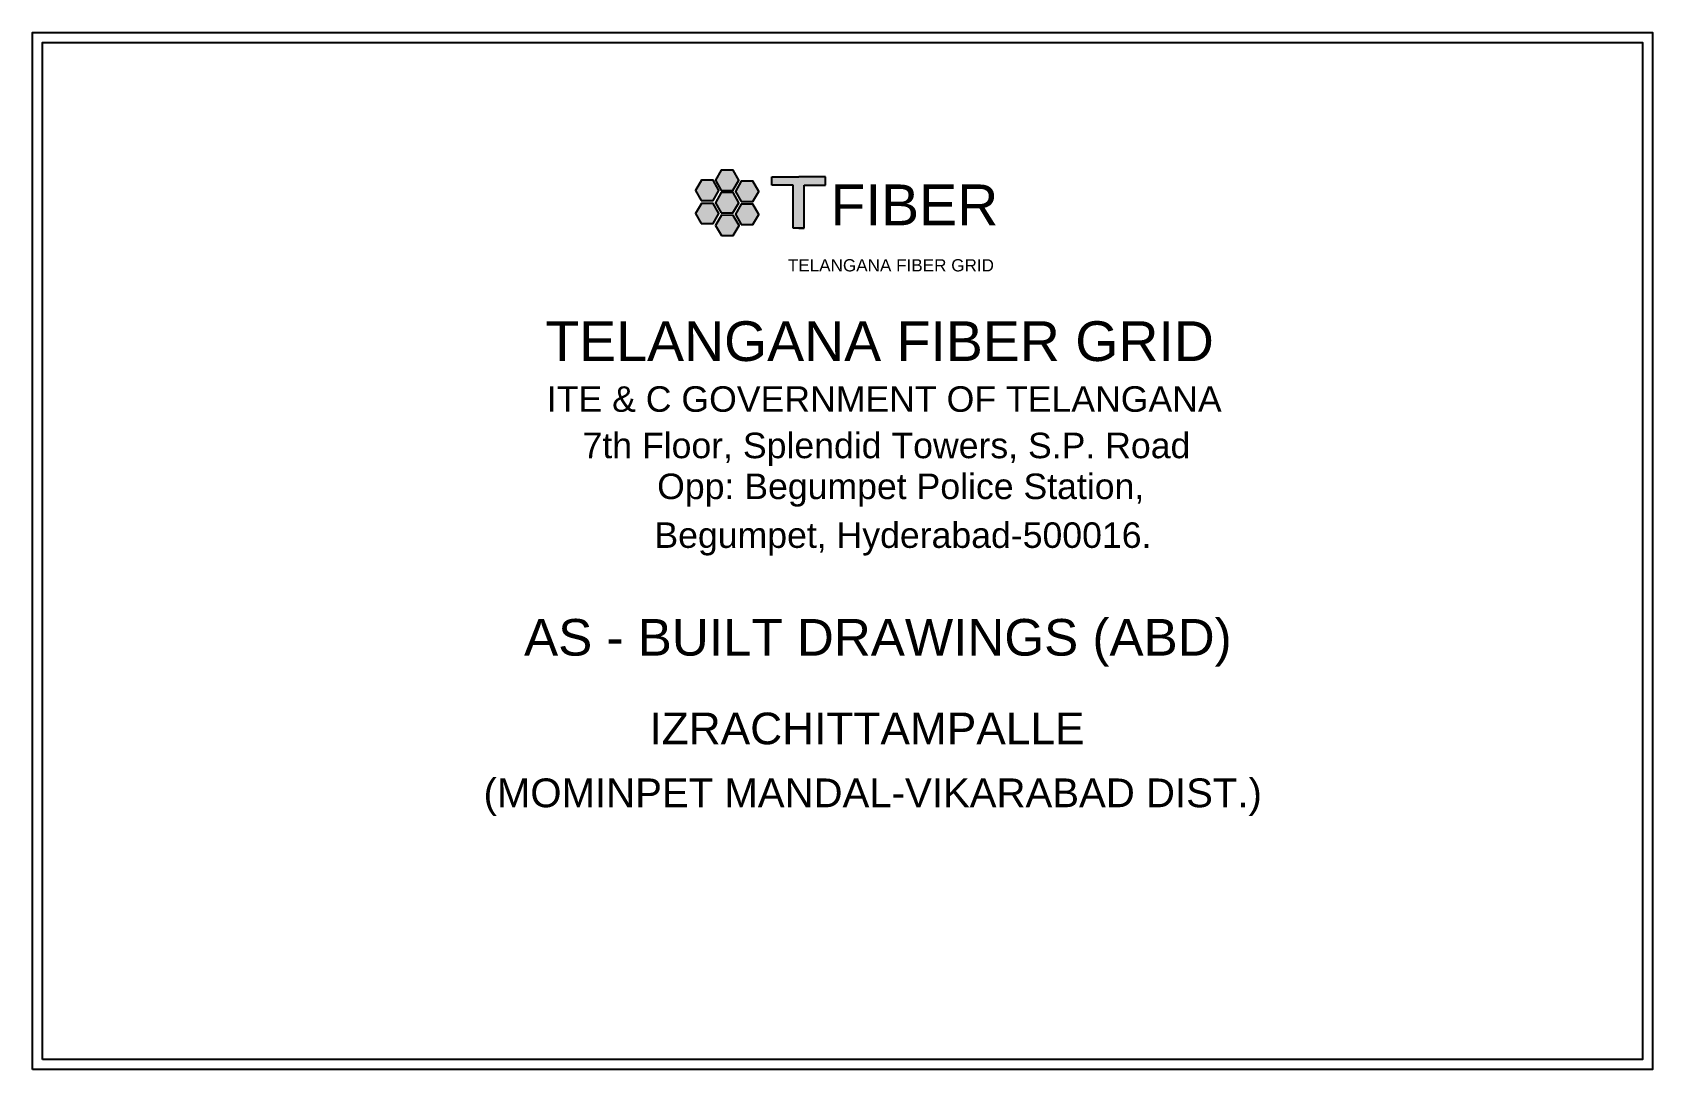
# Model space of a CAD drawing. Header units: inches. Extents: x 434 to 6095, y 540 to 1040.
# Drawn here: x 434.5 to 831.6, y 655.5 to 909.6 of the extents above; entities that cross this region are included whole.
import ezdxf
from ezdxf.enums import TextEntityAlignment as Align

# ---------------------------------------------------------------- set-up
doc = ezdxf.new("R2010")
doc.units = ezdxf.units.IN
doc.header["$MEASUREMENT"] = 0
doc.layers.add('Asbuilt_title', color=7, linetype='Continuous')
doc.layers.add('ROW', color=5, linetype='Continuous')
doc.styles.add('200', font='swisse.ttf')
doc.styles.get("Standard").update_dxf_attribs({"font": 'arial.ttf'})

msp = doc.modelspace()

# ---------------------------------------------------------------- texts
at = {"color": 18, "true_color": 0x000000}
msp.add_text('FIBER', height=10, dxfattribs=at).set_placement((630.1, 862.32))
at = {"color": 252, "true_color": 0x939598}
msp.add_text('TELANGANA FIBER GRID', height=3, dxfattribs=at).set_placement((619.64, 851.02))
at = {"layer": 'ROW', "color": 5, "style": '200'}
for s, height, p in [(' TELANGANA FIBER GRID', 9.7276, (640.25, 833.94)), ('ITE & C GOVERNMENT OF TELANGANA', 6.25, (643.28, 819.76)), ('7th Floor, Splendid Towers, S.P. Road', 6.25, (643.81, 808.39)), ('Opp: Begumpet Police Station,', 6.25, (647.31, 798.38)), ('Begumpet, Hyderabad-500016.', 6.25, (647.85, 786.42))]:
    msp.add_text(s, height=height, dxfattribs=at).set_placement(p, align=Align.MIDDLE_CENTER)
at = {"layer": 'ROW', "color": 6, "style": '200'}
msp.add_text('AS - BUILT DRAWINGS (ABD) ', height=8.9745, dxfattribs=at).set_placement((643.45, 761.39), align=Align.MIDDLE_CENTER)
at = {"layer": 'ROW', "color": 1, "style": '200'}
for s, height, p in [('IZRACHITTAMPALLE', 7.7624, (639.04, 739.06)), ('(MOMINPET MANDAL-VIKARABAD DIST.)', 7.0435, (640.45, 723.29))]:
    msp.add_text(s, height=height, dxfattribs=at).set_placement(p, align=Align.MIDDLE_CENTER)

# ---------------------------------------------------------------- hatches: boundary and pattern name
h = msp.add_hatch(color=256)
h.set_gradient(color1=(102, 0, 204), color2=(102, 0, 204), tint=1)
h.paths.add_polyline_path([(606.2, 865.36), (607.64, 867.84), (606.22, 870.33), (603.34, 870.34), (601.9, 867.85), (603.33, 865.36)])
h.paths.add_polyline_path([(606.2, 870.86), (607.64, 873.35), (606.22, 875.84), (603.34, 875.84), (601.9, 873.36), (603.33, 870.87)])
h.paths.add_polyline_path([(597.01, 870.88), (598.44, 868.39), (601.32, 868.38), (602.76, 870.86), (601.33, 873.35), (598.46, 873.36)])
h.paths.add_polyline_path([(598.44, 862.72), (601.32, 862.72), (602.76, 865.2), (601.33, 867.69), (598.46, 867.7), (597.01, 865.22)])
h.paths.add_polyline_path([(601.94, 862.28), (603.37, 859.79), (606.24, 859.79), (607.68, 862.27), (606.25, 864.76), (603.38, 864.77)])
h.paths.add_polyline_path([(608.22, 862.53), (611.09, 862.52), (612.53, 865), (611.1, 867.49), (608.23, 867.5), (606.79, 865.02)])
h.paths.add_polyline_path([(611.1, 873.11), (608.23, 873.12), (606.79, 870.63), (608.22, 868.14), (611.09, 868.13), (612.53, 870.62)])
h = msp.add_hatch(color=256)
h.set_gradient(color1=(102, 0, 204), color2=(102, 0, 204), tint=1)
h.paths.add_polyline_path([(623.62, 872.13), (628.87, 872.13), (628.87, 874.23), (622.31, 874.23), (615.74, 874.23), (615.74, 872.13), (620.99, 872.13), (620.99, 861.63), (622.31, 861.63), (623.62, 861.63)])

# ---------------------------------------------------------------- linework, layer by layer
for p, q in [((615.74, 872.13), (615.74, 874.23)), ((615.74, 874.23), (622.31, 874.23)), ((628.87, 874.23), (622.31, 874.23)), ((628.87, 872.13), (628.87, 874.23)), ((620.99, 872.13), (615.74, 872.13)), ((620.99, 861.63), (620.99, 872.13)), ((623.62, 861.63), (623.62, 872.13)), ((623.62, 872.13), (628.87, 872.13)), ((622.31, 861.63), (620.99, 861.63)), ((623.62, 861.63), (622.31, 861.63)), ((622.31, 861.63), (623.62, 861.63))]:
    msp.add_line(p, q)
for points in [[(603.33, 870.87), (606.2, 870.86), (607.64, 873.35), (606.22, 875.84), (603.34, 875.84), (601.9, 873.36)], [(598.44, 868.39), (601.32, 868.38), (602.76, 870.86), (601.33, 873.35), (598.46, 873.36), (597.01, 870.88)], [(603.33, 865.36), (606.2, 865.36), (607.64, 867.84), (606.22, 870.33), (603.34, 870.34), (601.9, 867.85)], [(608.22, 868.14), (611.09, 868.13), (612.53, 870.62), (611.1, 873.11), (608.23, 873.12), (606.79, 870.63)], [(598.44, 862.72), (601.32, 862.72), (602.76, 865.2), (601.33, 867.69), (598.46, 867.7), (597.01, 865.22)], [(608.22, 862.53), (611.09, 862.52), (612.53, 865), (611.1, 867.49), (608.23, 867.5), (606.79, 865.02)], [(603.37, 859.79), (606.24, 859.79), (607.68, 862.27), (606.25, 864.76), (603.38, 864.77), (601.94, 862.28)]]:
    msp.add_lwpolyline(points, close=True)
at = {"layer": 'Asbuilt_title'}
for points in [[(434.5, 655.5), (434.5, 909.57), (831.58, 909.57), (831.58, 655.5)], [(436.99, 657.99), (436.99, 907.08), (829.09, 907.08), (829.09, 657.99)]]:
    msp.add_lwpolyline(points, close=True, dxfattribs=at)

msp.set_redraw_order([(e.dxf.handle, doc.entitydb.next_handle()) for e in msp.query("TEXT MTEXT ATTDEF DIMENSION ARC_DIMENSION")])  # texts and dimensions are drawn at this point

doc.saveas('drawing.dxf')
